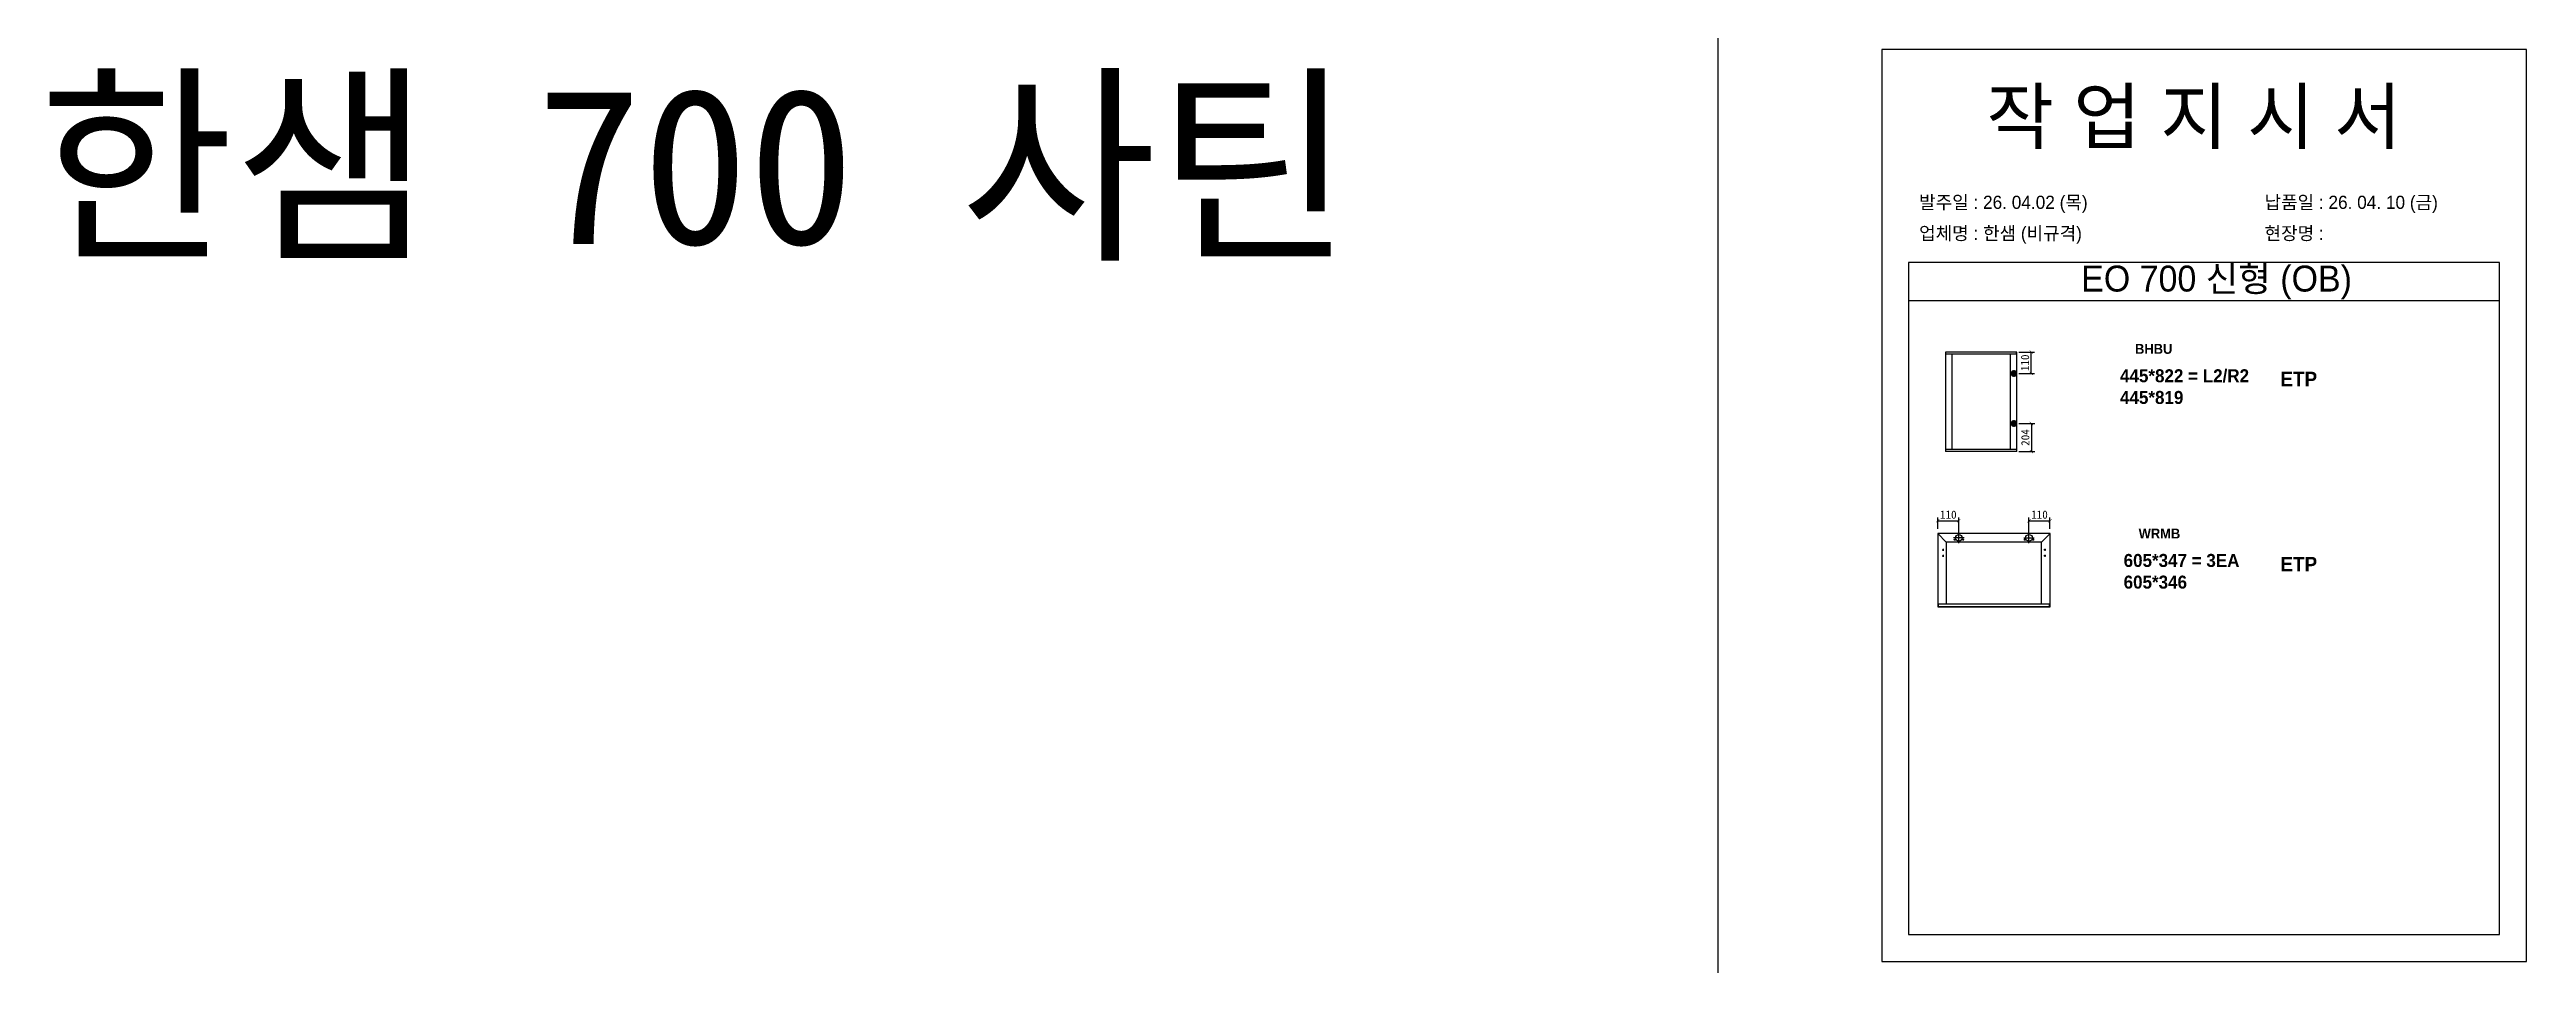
# Model space of a CAD drawing. Header units: millimetres. Extents: x -44117 to 256353, y -2095463 to 65325.
# Drawn here: x 105175 to 112783, y -840804 to -838003 of the extents above; entities that cross this region are included whole.
import ezdxf

# ---------------------------------------------------------------- set-up
doc = ezdxf.new("R2010")
doc.units = ezdxf.units.MM
doc.header["$LTSCALE"] = 10
doc.layers.add('Layer1', color=7, linetype='Continuous', lineweight=70)
doc.styles.add('MtX_Gulim', font='')
doc.styles.get('MtX_Gulim').set_extended_font_data('Gulim', bold=True)
doc.dimstyles.new('ISO-25', dxfattribs={"dimtxt": 2.5, "dimasz": 2.5, "dimexe": 1, "dimexo": 1, "dimtad": 1, "dimtxsty": 'Standard', "dimblk": 'ARCHTICK', "dimcen": 2.5, "dimadec": 0, "dimazin": 0, "dimtfac": 1, "dimtmove": 0, "dimatfit": 3, "dimfxl": 0, "dimarcsym": 0})

msp = doc.modelspace()

# ---------------------------------------------------------------- texts
at = {"linetype": 'Continuous', "style": 'MtX_Gulim'}
for s, height, p in [('BHBU', 30.315933, (111580.56239, -838937.48964)), ('ETP', 44.301664, (112027.05533, -839036.88145)), ('WRMB', 30.315933, (111591.66604, -839504.68918)), ('ETP', 44.301664, (112027.05533, -839605.3754))]:
    msp.add_text(s, height=height, dxfattribs=at).set_placement(p)
at = {"attachment_point": 1}
for s, width, gutter_width, heights, insert, char_height in [('{\\f굴림|b0|i0|c129|p50;한샘} 700 {\\f굴림|b0|i0|c129|p50;사틴}', 5072.1082947, 2395.6482, [-533.35869], (105140.70232, -838121.14796), 479.1296392), ('{\\fGulim|b0|i0|c129|p50;작 업 지 시 서}', 3898.9872873, 14.7362, [-183.72574], (111123.85106, -838125.63006), 165.0454901), ('\\pt11;{\\fGulim|b0|i0|c129|p50;발주일 : 26. 04.02 (목)}', 3898.9872873, 14.7362, [40.67678], (110917.29739, -838451.85475), 40.4361451), ('{\\fGulim|b0|i0|c129|p50;납품일 : 26. 04. 10 (금)}', 3898.9872873, 14.7362, [41.36774], (111978.27815, -838451.85475), 40.4361451), ('{\\fGulim|b0|i0|c129|p50;업체명 : 한샘 (비규격)}', 3898.9872873, 14.7362, [42.57324], (110917.29739, -838546.94003), 40.4361451), ('{\\fGulim|b0|i0|c129|p50;현장명 :  }', 3898.9872873, 14.7362, [45.12049], (111978.27815, -838546.94003), 40.4361451), ('{\\fGulim|b0|i0|c129|p50;EO 700 신형 (OB)}', 1882.7812357, 7.11596, [-100.28675], (111415.14932, -838666.46473), 79.6987856), ('{\\f굴림|b1|i0|c129|p50;445*822 = L2/R2^J\\C1;445*819}', 12072.7918459, 155.2668, [-111.27454], (111534.36517, -838984.97024), 39.9257485), ('{\\f굴림|b1|i0|c129|p50;605*347 = 3EA\\P\\C1;605*346}', 12072.7918459, 155.2668, [-107.63052], (111545.46882, -839552.16978), 39.9257485)]:
    msp.add_mtext_dynamic_manual_height_columns(s, width=width, gutter_width=gutter_width, heights=heights, dxfattribs=dict(at, insert=insert, char_height=char_height))

# ---------------------------------------------------------------- blocks, each defined once
blk = doc.blocks.new('_ArchTick')
at = {"color": 0, "linetype": 'ByBlock', "const_width": 0.15}
blk.add_lwpolyline([(-0.5, -0.5), (0.5, 0.5)], dxfattribs=at)
blk = doc.blocks.new('*D5498')
at = {"color": 0, "lineweight": -2}
for p, q in [((111223.3, -838932.3), (111271.5, -838932.3)), ((111261.5, -838997.9), (111261.5, -838932.3)), ((111223.3, -838997.9), (111271.5, -838997.9))]:
    blk.add_line(p, q, dxfattribs=at)
at = {"layer": 'Defpoints', "color": 0}
for p in [(111208.3, -838932.3), (111261.5, -838932.3), (111208.3, -838997.9)]:
    blk.add_point(p, dxfattribs=at)
at = {"color": 0, "lineweight": -2, "xscale": 10, "yscale": 10, "zscale": 10}
for p, rotation in [((111261.5, -838932.3), 90), ((111261.5, -838997.9), 270)]:
    blk.add_blockref('_ArchTick', p, dxfattribs=dict(at, rotation=rotation))
at = {"color": 0, "insert": (111242.7, -838965.1), "char_height": 25, "attachment_point": 5, "rotation": 90}
blk.add_mtext('110', dxfattribs=at)
blk = doc.blocks.new('*D5499')
at = {"color": 0, "lineweight": -2}
for p, q in [((111223.3, -839151.4), (111272.3, -839151.4)), ((111262.3, -839151.4), (111262.3, -839237.7)), ((111223.3, -839237.7), (111272.3, -839237.7))]:
    blk.add_line(p, q, dxfattribs=at)
at = {"layer": 'Defpoints', "color": 0}
for p in [(111208.3, -839151.4), (111208.3, -839237.7), (111262.3, -839237.7)]:
    blk.add_point(p, dxfattribs=at)
at = {"color": 0, "lineweight": -2, "xscale": 10, "yscale": 10, "zscale": 10}
for p, rotation in [((111262.3, -839151.4), 90), ((111262.3, -839237.7), 270)]:
    blk.add_blockref('_ArchTick', p, dxfattribs=dict(at, rotation=rotation))
at = {"color": 0, "insert": (111243.6, -839194.6), "char_height": 25, "attachment_point": 5, "rotation": 90}
blk.add_mtext('204', dxfattribs=at)
blk = doc.blocks.new('*D5500')
at = {"color": 0, "lineweight": -2}
for p, q in [((110974.7, -839475), (110974.7, -839440.4)), ((110974.7, -839450.4), (111039.2, -839450.4)), ((111039.2, -839487.7), (111039.2, -839440.4))]:
    blk.add_line(p, q, dxfattribs=at)
at = {"layer": 'Defpoints', "color": 0}
for p in [(111039.2, -839450.4), (110974.7, -839490), (111039.2, -839502.7)]:
    blk.add_point(p, dxfattribs=at)
at = {"color": 0, "lineweight": -2, "xscale": 10, "yscale": 10, "zscale": 10, "rotation": 180}
blk.add_blockref('_ArchTick', (110974.7, -839450.4), dxfattribs=at)
at = {"color": 0, "lineweight": -2, "xscale": 10, "yscale": 10, "zscale": 10}
blk.add_blockref('_ArchTick', (111039.2, -839450.4), dxfattribs=at)
at = {"color": 0, "insert": (111006.9, -839431.6), "char_height": 25, "attachment_point": 5}
blk.add_mtext('110', dxfattribs=at)
blk = doc.blocks.new('*D5501')
at = {"color": 0, "lineweight": -2}
for p, q in [((111254.7, -839487.7), (111254.7, -839440.4)), ((111254.7, -839450.4), (111319.2, -839450.4)), ((111319.2, -839475), (111319.2, -839440.4))]:
    blk.add_line(p, q, dxfattribs=at)
at = {"layer": 'Defpoints', "color": 0}
for p in [(111319.2, -839450.4), (111254.7, -839502.7), (111319.2, -839490)]:
    blk.add_point(p, dxfattribs=at)
at = {"color": 0, "lineweight": -2, "xscale": 10, "yscale": 10, "zscale": 10, "rotation": 180}
blk.add_blockref('_ArchTick', (111254.7, -839450.4), dxfattribs=at)
at = {"color": 0, "lineweight": -2, "xscale": 10, "yscale": 10, "zscale": 10}
blk.add_blockref('_ArchTick', (111319.2, -839450.4), dxfattribs=at)
at = {"color": 0, "insert": (111287, -839431.6), "char_height": 25, "attachment_point": 5}
blk.add_mtext('110', dxfattribs=at)

# ---------------------------------------------------------------- dimensions: what is measured, and where the dimension line sits
for base, p1, p2, text, picture, middle in [((111261.45028, -838932.26138), (111208.26516, -838997.93918), (111208.26516, -838932.26138), '110', '*D5498', (111242.70028, -838965.10028)), ((111262.30093, -839237.7186), (111208.26516, -839151.4045), (111208.26516, -839237.7186), '204', '*D5499', (111243.55093, -839194.56155))]:
    dim = msp.add_linear_dim(base=base, p1=p1, p2=p2, angle=90, text=text, dimstyle='ISO-25', override={"dimscale": 10, "dimasz": 1, "dimexo": 1.5, "dimtxsty": 'Standard'})
    dim.commit()
    dim.dimension.update_dxf_attribs({"geometry": picture, "text_midpoint": middle})
for base, p1, p2, picture, middle in [((111039.17797, -839450.39978), (110974.65792, -839489.98018), (111039.17797, -839502.70661), '*D5500', (111006.91794, -839431.64978)), ((111319.24779, -839450.39978), (111254.72775, -839502.70661), (111319.24779, -839489.98018), '*D5501', (111286.98777, -839431.64978))]:
    dim = msp.add_linear_dim(base=base, p1=p1, p2=p2, text='110', dimstyle='ISO-25', override={"dimscale": 10, "dimasz": 1, "dimexo": 1.5, "dimtxsty": 'Standard'})
    dim.commit()
    dim.dimension.update_dxf_attribs({"geometry": picture, "text_midpoint": middle})

# ---------------------------------------------------------------- linework, layer by layer
for p, q in [((112700.26348, -838657.32081), (110884.76309, -838657.32081)), ((112700.26348, -838775.21045), (110884.76309, -838775.21045)), ((110997.83757, -838932.48082), (110997.83757, -839237.49915)), ((111217.75596, -838932.87581), (110997.83757, -838932.87581)), ((111217.75596, -838938.84451), (110997.83757, -838938.84451)), ((111217.53653, -838932.26138), (110998.05701, -838932.26138)), ((111017.36752, -838938.40564), (111017.36752, -839231.13547)), ((111198.00657, -839231.13547), (111198.00657, -838938.84451)), ((111216.65877, -838938.84451), (111216.65877, -838932.26138)), ((111217.75596, -839237.49915), (111217.75596, -838932.48082)), ((111217.75596, -839231.13547), (110997.83757, -839231.13547)), ((111217.75596, -839237.10417), (110997.83757, -839237.10417)), ((111217.53653, -839237.7186), (110998.05701, -839237.7186)), ((110998.93476, -839237.7186), (110998.93476, -839231.13547)), ((111216.65877, -839231.13547), (111216.65877, -839237.7186)), ((110974.36196, -839489.98018), (110974.36196, -839714.32051)), ((111000.70271, -839516.32094), (110974.44864, -839489.77091)), ((111319.24779, -839489.68422), (110974.65792, -839489.68422)), ((110987.68032, -839539.40609), (110993.59959, -839539.40609)), ((110990.63995, -839536.44645), (110990.63995, -839542.36572)), ((111000.70271, -839516.32094), (111000.70271, -839706.3295)), ((111293.203, -839516.32094), (111000.70271, -839516.32094)), ((111055.32139, -839502.70661), (111023.03455, -839502.70661)), ((111028.22732, -839508.62588), (111023.4919, -839508.62588)), ((111025.85961, -839506.25818), (111025.85961, -839510.99359)), ((111039.17796, -839518.85003), (111039.17796, -839486.5632)), ((111054.86403, -839508.62588), (111050.12862, -839508.62588)), ((111052.49632, -839506.25818), (111052.49632, -839510.99359)), ((111238.58433, -839502.70661), (111270.87117, -839502.70661)), ((111243.77711, -839508.62588), (111239.04169, -839508.62588)), ((111241.4094, -839506.25818), (111241.4094, -839510.99359)), ((111254.72775, -839518.85003), (111254.72775, -839486.5632)), ((111270.41382, -839508.62588), (111265.6784, -839508.62588)), ((111268.04611, -839506.25818), (111268.04611, -839510.99359)), ((111293.203, -839516.32094), (111319.45707, -839489.77091)), ((111293.203, -839705.73757), (111293.203, -839516.32094)), ((111306.2254, -839539.40609), (111300.30613, -839539.40609)), ((111303.26577, -839536.44645), (111303.26577, -839542.36572)), ((111319.54375, -839714.32051), (111319.54375, -839489.98018)), ((110987.68032, -839558.34775), (110993.59959, -839558.34775)), ((110990.63995, -839555.38812), (110990.63995, -839561.30738)), ((111306.2254, -839558.34775), (111300.30613, -839558.34775)), ((111303.26577, -839555.38812), (111303.26577, -839561.30738)), ((110974.36196, -839705.73757), (111319.54375, -839705.73757)), ((110975.84177, -839705.73757), (110975.84177, -839714.61647)), ((111318.06394, -839714.61647), (111318.06394, -839705.73757)), ((110974.36196, -839713.78778), (111319.24779, -839713.78778)), ((110974.65792, -839714.61647), (111319.24779, -839714.61647))]:
    msp.add_line(p, q)
at = {"color": 1}
for p in [(110300.49669, 21924.9366), (110300.49669, 14161.07811), (110300.49669, 18584.38997), (110300.49669, 10820.53148), (110300.49669, 18627.87121), (110300.49669, 10864.01272), (110300.49669, 15287.32457), (110300.49669, 7523.46608), (110300.49669, 3746.75115), (110300.49669, 21924.9366), (110300.49669, 14161.07811), (110300.49669, 18584.38997), (110300.49669, 10820.53148), (110300.49669, 18627.87121), (110300.49669, 10864.01272), (110300.49669, 15287.32457), (110300.49669, 7523.46608), (110300.49669, 3746.75115), (110300.49669, 21924.9366), (110300.49669, 14161.07811), (110300.49669, 18584.38997), (110300.49669, 10820.53148), (110300.49669, 18627.87121), (110300.49669, 10864.01272), (110300.49669, 15287.32457), (110300.49669, 7523.46608), (110300.49669, 3746.75115), (110300.49669, 21924.9366), (110300.49669, 14161.07811), (110300.49669, 18584.38997), (110300.49669, 10820.53148), (110300.49669, 18627.87121), (110300.49669, 10864.01272), (110300.49669, 15287.32457), (110300.49669, 7523.46608), (110300.49669, 3746.75115), (110300.49669, 21924.9366), (110300.49669, 14161.07811), (110300.49669, 18584.38997), (110300.49669, 10820.53148), (110300.49669, 18627.87121), (110300.49669, 10864.01272), (110300.49669, 15287.32457), (110300.49669, 7523.46608), (110300.49669, 3746.75115), (110300.49669, 21924.9366), (110300.49669, 14161.07811), (110300.49669, 18584.38997), (110300.49669, 10820.53148), (110300.49669, 18627.87121), (110300.49669, 10864.01272), (110300.49669, 15287.32457), (110300.49669, 7523.46608), (110300.49669, 3746.75115), (110300.49669, 21924.9366), (110300.49669, 14161.07811), (110300.49669, 18584.38997), (110300.49669, 10820.53148), (110300.49669, 18627.87121), (110300.49669, 10864.01272), (110300.49669, 15287.32457), (110300.49669, 7523.46608), (110300.49669, 3746.75115), (110300.49669, 21924.9366), (110300.49669, 14161.07811), (110300.49669, 18584.38997), (110300.49669, 10820.53148), (110300.49669, 18627.87121), (110300.49669, 10864.01272), (110300.49669, 15287.32457), (110300.49669, 7523.46608), (110300.49669, 3746.75115), (110300.49669, 21924.9366), (110300.49669, 14161.07811), (110300.49669, 18584.38997), (110300.49669, 10820.53148), (110300.49669, 18627.87121), (110300.49669, 10864.01272), (110300.49669, 15287.32457), (110300.49669, 7523.46608), (110300.49669, 3746.75115), (110300.49669, 21924.9366), (110300.49669, 14161.07811), (110300.49669, 18584.38997), (110300.49669, 10820.53148), (110300.49669, 18627.87121), (110300.49669, 10864.01272), (110300.49669, 15287.32457), (110300.49669, 7523.46608), (110300.49669, 3746.75115), (110300.49669, 12702.87182), (110300.49669, 4939.01333), (110300.49669, 9362.32519), (110300.49669, 1598.4667), (110300.49669, 9405.80642), (110300.49669, 1641.94794), (110300.49669, 6065.25979), (110300.49669, -1698.5987), (110300.49669, -5475.31363), (110300.49669, 12702.87182), (110300.49669, 4939.01333), (110300.49669, 9362.32519), (110300.49669, 1598.4667), (110300.49669, 9405.80642), (110300.49669, 1641.94794), (110300.49669, 6065.25979), (110300.49669, -1698.5987), (110300.49669, -5475.31363), (110300.49669, 12702.87182), (110300.49669, 4939.01333), (110300.49669, 9362.32519), (110300.49669, 1598.4667), (110300.49669, 9405.80642), (110300.49669, 1641.94794), (110300.49669, 6065.25979), (110300.49669, -1698.5987), (110300.49669, -5475.31363), (110300.49669, 12702.87182), (110300.49669, 4939.01333), (110300.49669, 9362.32519), (110300.49669, 1598.4667), (110300.49669, 9405.80642), (110300.49669, 1641.94794), (110300.49669, 6065.25979), (110300.49669, -1698.5987), (110300.49669, -5475.31363), (110300.49669, 12702.87182), (110300.49669, 4939.01333), (110300.49669, 9362.32519), (110300.49669, 1598.4667), (110300.49669, 9405.80642), (110300.49669, 1641.94794), (110300.49669, 6065.25979), (110300.49669, -1698.5987), (110300.49669, -5475.31363)]:
    msp.add_xline(p, (0, 1), dxfattribs=at)
msp.add_lwpolyline([(110802.24035, -840803.891), (112782.78623, -840803.891), (112782.78623, -838002.83325), (110802.24035, -838002.83325)], close=True)
msp.add_lwpolyline([(110884.76309, -838657.32081), (110884.76309, -840721.36825), (112700.26348, -840721.36825), (112700.26348, -838657.32081)])
for centre, radius in [((110990.63995, -839539.40609), 0.88789), ((111025.85961, -839508.62588), 0.94708), ((111039.17796, -839502.70661), 10.35872), ((111052.49632, -839508.62588), 0.94708), ((111241.4094, -839508.62588), 0.94708), ((111254.72775, -839502.70661), 10.35872), ((111268.04611, -839508.62588), 0.94708), ((111303.26577, -839539.40609), 0.88789), ((110990.63995, -839558.34775), 0.88789), ((111303.26577, -839558.34775), 0.88789)]:
    msp.add_circle(centre, radius)
for centre, radius, start, end in [((111217.53653, -838932.48082), 0.21944, 0, 90), ((110998.05701, -839237.49916), 0.21944, 180, 270), ((111217.53653, -839237.49916), 0.21944, 270, 0), ((110974.65792, -839489.98018), 0.29596, 90, 180), ((111319.24779, -839489.98018), 0.29596, 0, 90), ((110974.65792, -839714.32051), 0.29596, 180, 270), ((111319.24779, -839714.32051), 0.29596, 270, 0)]:
    msp.add_arc(centre, radius, start, end)
at = {"layer": 'Layer1'}
for p, q in [((111208.26516, -838989.85155), (111208.26516, -839006.0268)), ((111208.26516, -839159.49212), (111208.26516, -839143.31687))]:
    msp.add_line(p, q, dxfattribs=at)
for points in [[(111216.35279, -838997.93918), (111200.17754, -838997.93918)], [(111216.35279, -839151.4045), (111200.17754, -839151.4045)]]:
    msp.add_lwpolyline(points, close=True, dxfattribs=at)
for centre in [(111208.26516, -838997.93918), (111208.26516, -839151.4045)]:
    msp.add_circle(centre, 5.39175, dxfattribs=at)

msp.set_redraw_order([(e.dxf.handle, doc.entitydb.next_handle()) for e in msp.query("TEXT MTEXT ATTDEF DIMENSION ARC_DIMENSION")])  # texts and dimensions are drawn at this point

doc.saveas('drawing.dxf')
